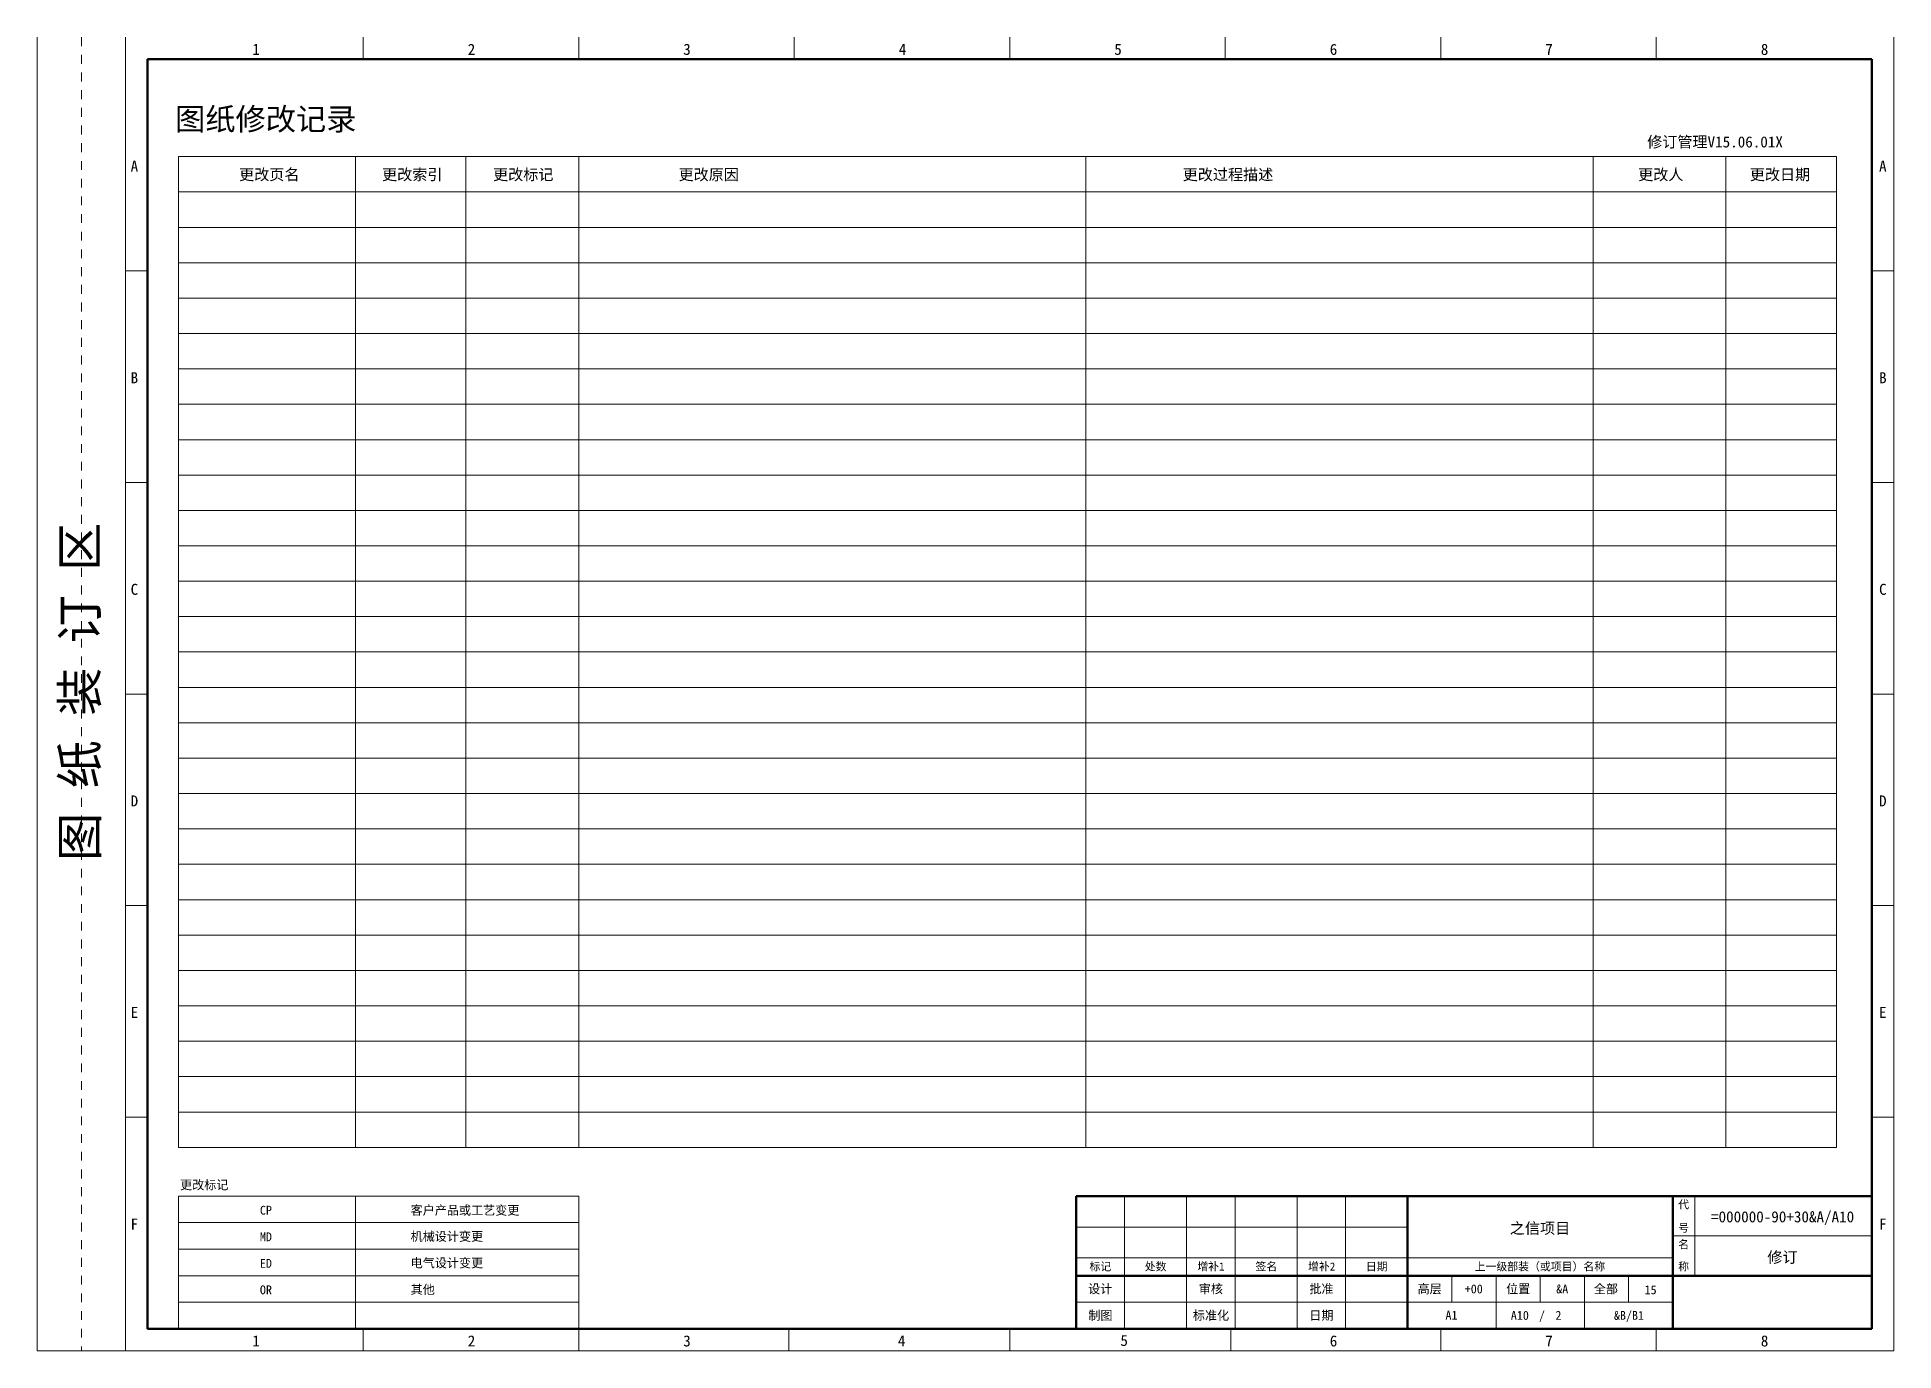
# Model space of a CAD drawing. Header units: millimetres. Extents: x -274 to 12554, y 2463 to 2760.
# Drawn here: x 172.2 to 592.2, y 2463.4 to 2760.4 of the extents above; entities that cross this region are included whole.
import ezdxf
from ezdxf.enums import TextEntityAlignment as Align

# ---------------------------------------------------------------- set-up
doc = ezdxf.new("R2010")
doc.units = ezdxf.units.MM
doc.linetypes.add('EPL_DASH', pattern=[1, 0.5, -0.5])
for name, color, linetype, lineweight in [('EPLAN200', 73, 'Continuous', 35), ('EPLAN201', 73, 'Continuous', 35), ('EPLAN451', 73, 'Continuous', 35), ('EPLAN452', 73, 'Continuous', 35), ('EPLAN453', 73, 'Continuous', 35)]:
    doc.layers.add(name, color=color, linetype=linetype, lineweight=lineweight)
doc.styles.add('宋体', font='')
doc.styles.get('宋体').set_extended_font_data('宋体')

msp = doc.modelspace()

# ---------------------------------------------------------------- texts
at = {"layer": 'EPLAN200', "color": 4, "style": '宋体'}
msp.add_text('图纸修改记录', height=5.01, dxfattribs=at).set_placement((203.42, 2739.36))
for s, p in [('更改页名', (224.72, 2729.32)), ('更改索引', (257.06, 2729.32)), ('更改标记', (282.17, 2729.32)), ('更改原因', (324.13, 2729.32)), ('更改过程描述', (441.58, 2729.32)), ('更改人', (539.48, 2729.32)), ('更改日期', (566.44, 2729.32))]:
    msp.add_text(s, height=2.505, dxfattribs=at).set_placement(p, align=Align.MIDDLE_CENTER)
msp.add_text('更改标记', height=2.004, dxfattribs=at).set_placement((210, 2499.89), align=Align.CENTER)
for s, p in [('  CP', (219.87, 2495.17)), ('  客户产品或工艺变更', (253.97, 2495.15)), ('  MD', (219.87, 2489.17)), ('  机械设计变更', (253.97, 2489.24)), ('  ED', (219.87, 2483.16)), ('  电气设计变更', (253.97, 2483.24)), ('  OR', (219.87, 2477.17)), ('  其他', (253.97, 2477.24))]:
    msp.add_text(s, height=2.004, dxfattribs=at).set_placement(p, align=Align.MIDDLE_LEFT)
at = {"layer": 'EPLAN201', "color": 4, "style": '宋体'}
msp.add_text('图 纸 装 订 区', height=8.016, rotation=90, dxfattribs=at).set_placement((177.81, 2612.38), align=Align.TOP_CENTER)
for s, height, p in [('代', 1.8, (544.65, 2496.46)), ('号', 1.8, (544.65, 2491.2)), ('名', 1.8, (544.65, 2487.46)), ('标记', 1.804, (412.71, 2482.45)), ('处数', 1.804, (425.21, 2482.45)), ('增补1', 1.804, (437.73, 2482.45)), ('签名', 1.804, (450.26, 2482.45)), ('增补2', 1.804, (462.77, 2482.45)), ('日期', 1.804, (475.23, 2482.45)), ('上一级部装（或项目）名称', 1.8036, (512.14, 2482.45)), ('称', 1.8, (544.65, 2482.44)), ('设计', 2.004, (412.67, 2477.38)), ('审核', 2.004, (437.72, 2477.38)), ('批准', 2.004, (462.73, 2477.38)), ('高层', 2.004, (487.21, 2477.38)), ('位置', 2.004, (507.23, 2477.38)), ('全部', 2.004, (527.07, 2477.38)), ('制图', 2.004, (412.72, 2471.39)), ('标准化', 2.004, (437.74, 2471.39)), ('日期', 2.004, (462.72, 2471.39)), ('/', 2, (512.62, 2471.41))]:
    msp.add_text(s, height=height, dxfattribs=at).set_placement(p, align=Align.MIDDLE_CENTER)
at = {"layer": 'EPLAN451', "color": 4, "style": '宋体'}
msp.add_text('之信项目', height=2.505, dxfattribs=at).set_placement((512.17, 2491.1), align=Align.MIDDLE_CENTER)
at = {"layer": 'EPLAN452', "color": 4, "style": '宋体'}
for s, height, p in [('修订管理V15.06.01X', 2.505, (536.4, 2736.7)), ('2', 2, (515.65, 2471.41))]:
    msp.add_text(s, height=height, dxfattribs=at).set_placement(p, align=Align.MIDDLE_LEFT)
for s, height, p in [('=000000-90+30&A/A10', 2.505, (567.04, 2493.69)), ('修订', 2.505, (567.01, 2484.55)), ('+00', 2.004, (497.18, 2477.38)), ('&A', 2.004, (517.19, 2477.38)), ('15', 2.004, (537.18, 2477.18)), ('A1', 2.004, (492.14, 2471.44)), ('&B/B1', 2.004, (532.29, 2471.4))]:
    msp.add_text(s, height=height, dxfattribs=at).set_placement(p, align=Align.MIDDLE_CENTER)
msp.add_text('A10', height=2.004, dxfattribs=at).set_placement((509.65, 2471.41), align=Align.MIDDLE_RIGHT)
at = {"layer": 'EPLAN453', "color": 4, "style": '宋体'}
for s, p in [('1', (221.71, 2757.63)), ('2', (270.46, 2757.63)), ('3', (319.21, 2757.63)), ('4', (367.96, 2757.63)), ('5', (416.71, 2757.63)), ('6', (465.46, 2757.63)), ('7', (514.21, 2757.63)), ('8', (562.96, 2757.63)), ('A', (194.21, 2731.22)), ('A', (589.71, 2731.22)), ('B', (194.21, 2683.38)), ('B', (589.71, 2683.38)), ('C', (194.21, 2635.55)), ('C', (589.71, 2635.55)), ('D', (194.21, 2587.72)), ('D', (589.71, 2587.72)), ('E', (194.21, 2539.88)), ('E', (589.71, 2539.88)), ('F', (194.21, 2492.05)), ('F', (589.71, 2492.05)), ('1', (221.71, 2465.63)), ('2', (270.46, 2465.63)), ('3', (319.21, 2465.63)), ('4', (367.77, 2465.67)), ('5', (418.1, 2465.74)), ('6', (465.46, 2465.63)), ('7', (514.21, 2465.63)), ('8', (562.96, 2465.63))]:
    msp.add_text(s, height=2.5, dxfattribs=at).set_placement(p, align=Align.MIDDLE_CENTER)

# ---------------------------------------------------------------- linework, layer by layer
at = {"layer": 'EPLAN200', "color": 4, "linetype": 'Continuous', "lineweight": 20, "ltscale": 4}
for p, q in [((244.21, 2733.38), (244.21, 2509.38)), ((269.21, 2733.38), (269.21, 2509.38)), ((294.71, 2733.38), (294.71, 2509.38)), ((409.46, 2733.38), (409.46, 2509.38)), ((524.21, 2733.38), (524.21, 2509.38)), ((554.21, 2733.38), (554.21, 2509.38)), ((204.21, 2725.38), (579.21, 2725.38)), ((204.21, 2717.38), (579.21, 2717.38)), ((204.21, 2709.38), (579.21, 2709.38)), ((204.21, 2701.38), (579.21, 2701.38)), ((204.21, 2693.38), (579.21, 2693.38)), ((204.21, 2685.38), (579.21, 2685.38)), ((204.21, 2677.38), (579.21, 2677.38)), ((204.21, 2669.38), (579.21, 2669.38)), ((204.21, 2661.38), (579.21, 2661.38)), ((204.21, 2653.38), (579.21, 2653.38)), ((204.21, 2645.38), (579.21, 2645.38)), ((204.21, 2637.38), (579.21, 2637.38)), ((204.21, 2629.38), (579.21, 2629.38)), ((204.21, 2621.38), (579.21, 2621.38)), ((204.21, 2613.38), (579.21, 2613.38)), ((204.21, 2605.38), (579.21, 2605.38)), ((204.21, 2597.38), (579.21, 2597.38)), ((204.21, 2589.38), (579.21, 2589.38)), ((204.21, 2581.38), (579.21, 2581.38)), ((204.21, 2573.38), (579.21, 2573.38)), ((204.21, 2565.38), (579.21, 2565.38)), ((204.21, 2557.38), (579.21, 2557.38)), ((204.21, 2549.38), (579.21, 2549.38)), ((204.21, 2541.38), (579.21, 2541.38)), ((204.21, 2533.38), (579.21, 2533.38)), ((204.21, 2525.38), (579.21, 2525.38)), ((204.21, 2517.38), (579.21, 2517.38)), ((204.21, 2509.38), (579.21, 2509.38)), ((244.21, 2498.38), (244.21, 2468.38)), ((204.21, 2492.38), (294.71, 2492.38)), ((204.21, 2486.38), (294.71, 2486.38)), ((204.21, 2480.38), (294.71, 2480.38)), ((204.21, 2474.38), (294.71, 2474.38))]:
    msp.add_line(p, q, dxfattribs=at)
for points in [[(204.21, 2509.38), (579.21, 2509.38), (579.21, 2733.38), (204.21, 2733.38)], [(204.21, 2468.38), (294.72, 2468.38), (294.72, 2498.38), (204.21, 2498.38)]]:
    msp.add_lwpolyline(points, close=True, dxfattribs=at)
at = {"layer": 'EPLAN201', "color": 4, "linetype": 'Continuous', "lineweight": 20, "ltscale": 12}
for p, q in [((172.21, 2463.38), (172.21, 2760.38)), ((245.96, 2760.38), (245.96, 2755.38)), ((294.71, 2760.38), (294.71, 2755.38)), ((343.46, 2760.38), (343.46, 2755.38)), ((392.21, 2755.38), (392.21, 2760.38)), ((440.96, 2760.38), (440.96, 2755.38)), ((489.71, 2760.38), (489.71, 2755.38)), ((538.46, 2760.38), (538.46, 2755.38)), ((592.21, 2760.38), (592.21, 2463.38)), ((192.21, 2707.55), (197.21, 2707.55)), ((587.21, 2707.55), (592.21, 2707.55)), ((192.21, 2659.72), (197.21, 2659.72)), ((587.21, 2659.72), (592.21, 2659.72)), ((192.21, 2611.88), (197.21, 2611.88)), ((587.21, 2611.88), (592.21, 2611.88)), ((192.21, 2564.05), (197.21, 2564.05)), ((587.21, 2564.05), (592.21, 2564.05)), ((192.21, 2516.22), (197.21, 2516.22)), ((587.21, 2516.22), (592.21, 2516.22)), ((542.21, 2489.38), (587.21, 2489.38)), ((492.21, 2480.38), (492.21, 2474.38)), ((502.21, 2480.38), (502.21, 2474.38)), ((512.21, 2480.38), (512.21, 2474.38)), ((522.21, 2480.38), (522.21, 2474.38)), ((532.21, 2480.38), (532.21, 2474.38)), ((407.21, 2474.38), (542.21, 2474.38)), ((502.21, 2474.38), (502.21, 2468.38)), ((522.21, 2474.38), (522.21, 2468.38)), ((245.96, 2468.38), (245.96, 2463.38)), ((294.71, 2468.38), (294.71, 2463.38)), ((342.21, 2463.38), (342.21, 2468.38)), ((392.21, 2468.38), (392.21, 2463.38)), ((442.21, 2463.38), (442.21, 2468.38)), ((489.71, 2468.38), (489.71, 2463.38)), ((538.46, 2468.38), (538.46, 2463.38)), ((592.21, 2463.38), (172.21, 2463.38))]:
    msp.add_line(p, q, dxfattribs=at)
at = {"layer": 'EPLAN201', "color": 4, "linetype": 'EPL_DASH', "lineweight": 20, "ltscale": 4}
msp.add_line((182.21, 2760.38), (182.21, 2463.38), dxfattribs=at)
at = {"layer": 'EPLAN201', "color": 4, "linetype": 'Continuous', "lineweight": 20, "ltscale": 4}
for p, q in [((192.21, 2463.38), (192.21, 2760.38)), ((418.21, 2468.38), (418.21, 2498.38)), ((432.21, 2468.38), (432.21, 2498.38)), ((443.21, 2468.38), (443.21, 2498.38)), ((457.21, 2468.38), (457.21, 2498.38)), ((468.18, 2468.45), (468.18, 2498.45)), ((547.21, 2480.38), (547.21, 2498.38)), ((407.21, 2491.38), (482.21, 2491.38)), ((407.21, 2484.38), (542.21, 2484.38))]:
    msp.add_line(p, q, dxfattribs=at)
at = {"layer": 'EPLAN201', "color": 4, "linetype": 'Continuous', "lineweight": 50, "ltscale": 12}
for p, q in [((587.21, 2755.38), (197.21, 2755.38)), ((407.21, 2468.38), (407.21, 2498.38)), ((482.21, 2468.38), (482.21, 2498.38)), ((542.21, 2468.38), (542.21, 2498.38)), ((407.21, 2480.38), (587.21, 2480.38)), ((197.21, 2468.38), (587.21, 2468.38))]:
    msp.add_line(p, q, dxfattribs=at)
at = {"layer": 'EPLAN201', "color": 4, "linetype": 'Continuous', "lineweight": 50, "ltscale": 4}
for p, q in [((197.21, 2755.38), (197.21, 2468.38)), ((587.21, 2755.38), (587.21, 2468.38)), ((407.21, 2498.38), (587.21, 2498.38))]:
    msp.add_line(p, q, dxfattribs=at)
at = {"layer": 'EPLAN201', "color": 4, "linetype": 'Continuous', "lineweight": 15, "ltscale": 12}
for p, q in [((392.21, 2468.38), (392.21, 2463.38)), ((342.21, 2463.38), (442.21, 2463.38))]:
    msp.add_line(p, q, dxfattribs=at)
at = {"layer": 'EPLAN201', "color": 4, "linetype": 'Continuous', "lineweight": 35, "ltscale": 12}
msp.add_line((407.21, 2468.38), (587.21, 2468.38), dxfattribs=at)

msp.set_redraw_order([(e.dxf.handle, doc.entitydb.next_handle()) for e in msp.query("TEXT MTEXT ATTDEF DIMENSION ARC_DIMENSION")])  # texts and dimensions are drawn at this point

doc.saveas('drawing.dxf')
